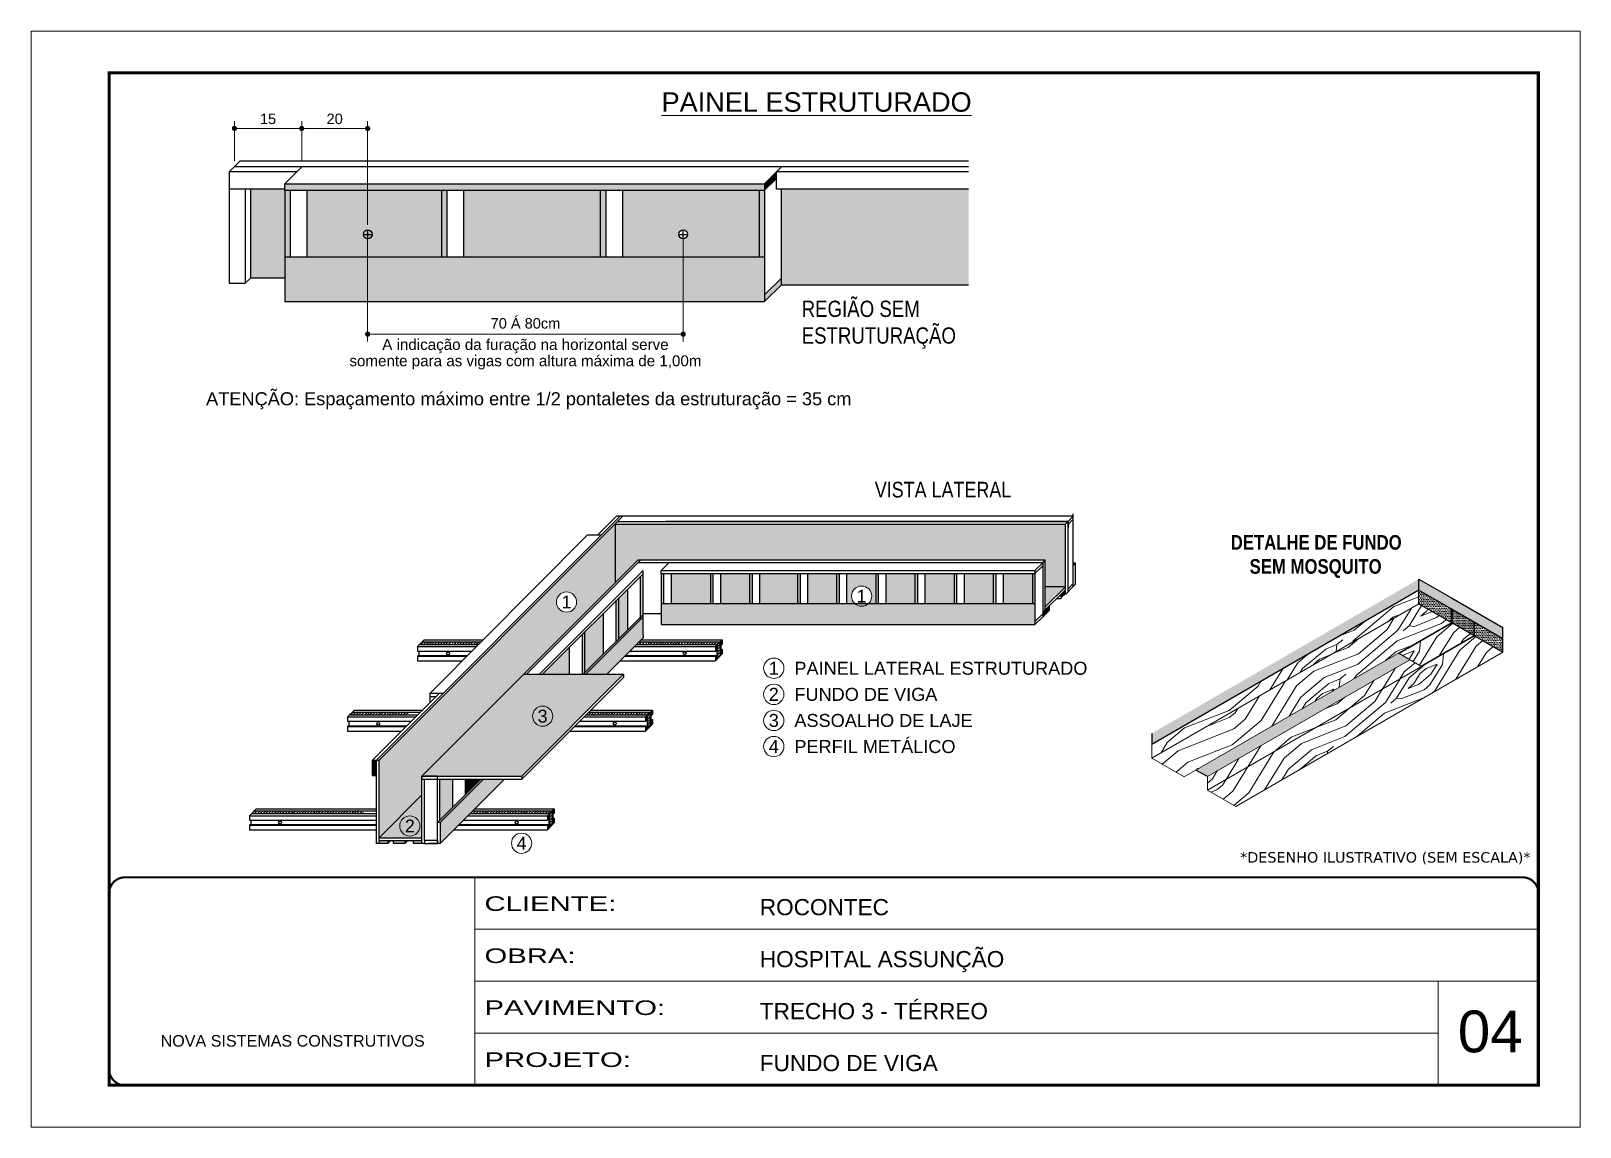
# Model space of a CAD drawing. Extents: x 5442 to 11695, y -218 to 3129.
# Drawn here: x 10197 to 11682, y 2079 to 3129 of the extents above; entities that cross this region are included whole.
import ezdxf
from ezdxf.enums import TextEntityAlignment as Align

# ---------------------------------------------------------------- set-up
doc = ezdxf.new("R2010")
doc.units = 0
doc.linetypes.add('CONTINUO', pattern=[0])
doc.linetypes.add('DASHED', pattern=[0.75, 0.5, -0.25])
for name, color, linetype, lineweight in [('CARIMBO', 255, 'Continuous', 9), ('Demarcação 1', 251, 'Continuous', 9), ('Folhas', 255, 'Continuous', 9), ('fundo', 100, 'Continuous', 9), ('Madeira', 126, 'Continuous', 18), ('SARRAFO DE PRESSAO', 251, 'DASHED', 9)]:
    doc.layers.add(name, color=color, linetype=linetype, lineweight=lineweight)
for name, color, linetype in [('COTA', 241, 'Continuous'), ('HACHURA MADEIRAS', 1, 'Continuous'), ('material do compensado', 7, 'Continuous'), ('texto', 7, 'Continuous')]:
    doc.layers.add(name, color=color, linetype=linetype)
doc.layers.add('Demarcação 2', color=254, linetype='Continuous', lineweight=9, true_color=0xe0e0e0)
doc.styles.add('ARIAL', font='arial.ttf')
doc.styles.add('CESAR1', font='arial.ttf', dxfattribs={"oblique": 15})
doc.styles.add('ROMANC', font='techb___.ttf', dxfattribs={"height": 2.5})
doc.styles.get("Standard").update_dxf_attribs({"font": 'arial.ttf'})
doc.styles.add('stylellllll', font='verdana.ttf', dxfattribs={"height": 2})
doc.styles.add('Tecnologia', font='')
doc.styles.add('texto', font='ARIALN.TTF')
doc.styles.get('Tecnologia').set_extended_font_data('Forgotten Futurist')
doc.dimstyles.new('1x', dxfattribs={"dimtxt": 10, "dimasz": 5, "dimexe": 7, "dimexo": 5, "dimgap": 4, "dimtad": 1, "dimdec": 1, "dimdsep": 46, "dimtxsty": 'Standard', "dimblk": 'DOT', "dimcen": 0.09, "dimclrd": 4, "dimclre": 4, "dimclrt": 2, "dimadec": 0, "dimazin": 2, "dimtfac": 1, "dimtdec": 1, "dimtmove": 0, "dimatfit": 3, "dimldrblk": 'DOT', "dimfxl": 1, "dimtolj": 1, "dimtzin": 0, "dimlwd": 9, "dimlwe": 9, "dimarcsym": 0})
pattern_1 = [(45, (7989.3578, 50768.3331), (0.99436891, 3.64601934), [4.6875, -0.9375, 0, -0.9375])]
pattern_2 = [(355, (-38137.32, -268.51), (111.07494, 93.20294), [5.12645, -97.40264]), (85, (-38093.33, -236.34), (-93.20294, 111.07494), [10.2529, -92.27619]), (40, (-38114.655, -244.766), (8.936, 102.13894), [7.24881, -21.74642, 7.24881, -14.497615, 50.751904, -43.50449]), (40, (-38142.87, -273.174), (8.936, 102.13894), [7.24983, -14.49967, 7.24983, -115.99871]), (40, (-38106.23, -266.09), (8.936, 102.13894), [7.24983, -137.7482]), (40, (-38096.46, -272.09), (8.936, 102.13894), [7.24983, -137.7482]), (40, (-38110.89, -260.534), (8.936, 102.13894), [7.24983, -137.7482]), (40, (-38115.55, -254.98), (8.936, 102.13894), [14.49967, -130.49838]), (40, (-38083.31, -180.61), (8.936, 102.13894), [14.49967, -130.49838]), (40, (-38125.316, -248.98), (8.936, 102.13894), [28.99933, -115.99871]), (40, (-38129.976, -243.426), (8.936, 102.13894), [28.99933, -115.99871]), (40, (-38060.905, -218.59), (8.936, 102.13894), [28.99933, -115.99871]), (40, (-38134.19, -232.765), (8.936, 102.13894), [21.7497, -123.24834]), (40, (-38153.28, -215.66), (8.936, 102.13894), [21.7497, -123.24834]), (40, (-38143.956, -226.765), (8.936, 102.13894), [21.7497, -123.24834]), (40, (-38074.885, -201.93), (8.936, 102.13894), [36.24951, -108.74853]), (40, (-38084.65, -195.93), (8.936, 102.13894), [36.24951, -108.74853]), (40, (-38076.67, -222.36), (8.936, 102.13894), [50.74931, -94.24873]), (21.56505, (-38126.21, -259.193), (102.138945, -8.936), [11.4631, -217.79893]), (21.56505, (-38103.1, -230.34), (102.138945, -8.936), [11.4631, -217.79893]), (21.56505, (-38109.1, -240.106), (102.138945, -8.936), [11.4631, -217.79893]), (21.56505, (-38132.21, -268.96), (102.138945, -8.936), [22.9262, -206.33583]), (21.56505, (-38107.76, -224.785), (102.138945, -8.936), [34.3893, -194.87273]), (21.56505, (-38117.53, -218.785), (102.138945, -8.936), [45.8524, -183.40963]), (21.56505, (-38127.295, -212.784), (102.138945, -8.936), [45.8524, -183.40963]), (21.56505, (-38139.935, -180.8), (102.138945, -8.936), [45.8524, -183.40963]), (21.56505, (-38140.83, -191.016), (102.138945, -8.936), [57.3155, -171.94653]), (21.56505, (-38136.615, -201.677), (102.138945, -8.936), [57.3155, -171.94653]), (58.43495, (-38104.44, -245.66), (8.936, 102.138945), [11.4631, -217.79893]), (58.43495, (-38120.656, -254.533), (8.936, 102.138945), [11.4631, -217.79893]), (58.43495, (-38137.317, -268.514), (8.936, 102.138945), [22.9262, -206.33583]), (58.43495, (-38105.335, -255.874), (8.936, 102.138945), [22.9262, -206.33583]), (58.43495, (-38147.978, -272.727), (8.936, 102.138945), [34.3893, -194.87273]), (58.43495, (-38158.19, -271.833), (8.936, 102.138945), [45.8524, -183.40963]), (58.43495, (-38065.82, -274.77), (8.936, 102.138945), [45.8524, -183.40963]), (58.43495, (-38100.675, -261.427), (8.936, 102.138945), [45.8524, -183.40963]), (58.43495, (-38081.14, -273.43), (8.936, 102.138945), [57.3155, -171.94653]), (58.43495, (-38090.908, -267.43), (8.936, 102.138945), [57.3155, -171.94653])]
pattern_3 = [(0, (-27244.7998, -8022.4652), (0.82275303, 1.645506056), [0, -1.645506056])]

msp = doc.modelspace()

# ---------------------------------------------------------------- texts
at = {"style": 'stylellllll'}
msp.add_text('*DESENHO ILUSTRATIVO (SEM ESCALA)*', height=10, dxfattribs=at).set_placement((11634.44, 2332.37), align=Align.RIGHT)
at = {"layer": 'CARIMBO', "linetype": 'Continuous', "ltscale": 2, "style": 'ARIAL'}
msp.add_text('%%UPAINEL ESTRUTURADO', height=18.59, dxfattribs=at).set_placement((10950.01, 3051.71), align=Align.CENTER)
at = {"layer": 'CARIMBO', "linetype": 'Continuous', "ltscale": 2, "style": 'texto'}
for s, height, p in [('REGIÃO SEM', 15.6, (10935.68, 2855.08)), ('ESTRUTURAÇÃO', 15.6, (10935.68, 2829.52)), ('VISTA LATERAL', 15, (11005.78, 2682.16))]:
    msp.add_text(s, height=height, dxfattribs=at).set_placement(p)
at = {"layer": 'CARIMBO', "color": 2, "style": 'ARIAL'}
for s, height, p in [('A indicação da furação na horizontal serve', 10.4, (10670.87, 2828.7)), ('somente para as vigas com altura máxima de 1,00m', 10.4, (10670.87, 2813.1)), ('ATENÇÃO: Espaçamento máximo entre 1/2 pontaletes da estruturação = 35 cm  ', 12.48, (10678.9, 2776.73))]:
    msp.add_text(s, height=height, dxfattribs=at).set_placement(p, align=Align.MIDDLE_CENTER)
at = {"layer": 'CARIMBO', "style": 'ARIAL'}
for s, height, p in [('1', 12.32, (10710.23, 2581.97)), ('1', 12.32, (10993.17, 2587.64)), ('1', 12.44, (10908.95, 2518.53)), ('2', 12.44, (10908.95, 2493.53)), ('3', 12.32, (10687.36, 2472.65)), ('3', 12.44, (10908.95, 2468.53)), ('4', 12.44, (10908.95, 2443.53)), ('2', 12.32, (10560.03, 2367.43)), ('4', 12.32, (10667.18, 2350.88))]:
    msp.add_text(s, height=height, dxfattribs=at).set_placement(p, align=Align.MIDDLE_CENTER)
at = {"layer": 'CARIMBO', "style": 'CESAR1'}
for s, p in [('PAINEL LATERAL ESTRUTURADO', (10928.72, 2518.53)), ('FUNDO DE VIGA', (10928.72, 2493.53)), ('ASSOALHO DE LAJE', (10928.72, 2468.53)), ('PERFIL METÁLICO', (10928.72, 2443.53))]:
    msp.add_text(s, height=12.436, dxfattribs=at).set_placement(p, align=Align.MIDDLE_LEFT)
at = {"layer": 'CARIMBO', "style": 'ARIAL'}
msp.add_text('04', height=40, dxfattribs=at).set_placement((11564.71, 2150.61))
at = {"layer": 'texto', "style": 'ROMANC'}
for s, p in [('DETALHE DE FUNDO ', (11431.17, 2639.12)), ('SEM MOSQUITO', (11428.43, 2616.07))]:
    msp.add_text(s, height=14, dxfattribs=at).set_placement(p, align=Align.MIDDLE_CENTER)

# ---------------------------------------------------------------- blocks, each defined once
blk = doc.blocks.new('9999999999')
at = {"color": 30, "linetype": 'CONTINUO'}
for p, q in [((98564.6, 34230.2), (98564.6, 34429.4)), ((98564.6, 34379.6), (99584, 34379.6)), ((98564.6, 34329.8), (99488, 34329.8)), ((99584, 34329.8), (99488, 34329.8)), ((99488, 34329.8), (99488, 34230.2)), ((98564.6, 34280), (99488, 34280))]:
    blk.add_line(p, q, dxfattribs=at)
at = {"color": 30, "linetype": 'CONTINUO', "const_width": 2}
blk.add_lwpolyline([(99584, 34230.2), (99584, 34414.4, 0.414214), (99569, 34429.4), (98229, 34429.4, 0.414214), (98214, 34414.4), (98214, 34245.2, 0.414214), (98229, 34230.2), (99584, 34230.2)], format="xyb", dxfattribs=at)
at = {"layer": 'Folhas'}
blk.add_lwpolyline([(98139, 34190.2), (99624, 34190.2), (99624, 35240.2), (98139, 35240.2)], close=True, dxfattribs=at)
at = {"layer": 'Folhas', "color": 30, "const_width": 3}
blk.add_lwpolyline([(98214, 34230.2), (99584, 34230.2), (99584, 35200.2), (98214, 35200.2)], close=True, dxfattribs=at)
at = {"color": 7, "linetype": 'Continuous', "ltscale": 5, "style": 'ARIAL'}
for s, height, p in [('ROCONTEC', 15.48, (98837.7, 34393.1)), ('HOSPITAL ASSUNÇÃO', 15.483, (98837.7, 34343.3)), ('TRECHO 3 - TÉRREO', 15.483, (98837.7, 34293.5)), ('NOVA SISTEMAS CONSTRUTIVOS', 11.059, (98263.2, 34267.2)), ('FUNDO DE VIGA', 15.483, (98837.7, 34243.7))]:
    blk.add_text(s, height=height, dxfattribs=at).set_placement(p)
at = {"layer": 'Folhas', "color": 7, "style": 'Tecnologia', "width": 1.5}
for s, p in [('CLIENTE:', (98573.7, 34397.2)), ('OBRA:', (98573.7, 34347.3)), ('PAVIMENTO:', (98573.7, 34297.5)), ('PROJETO:', (98573.7, 34247.7))]:
    blk.add_text(s, height=14, dxfattribs=at).set_placement(p)
blk = doc.blocks.new('_Dot')
at = {"color": 0, "linetype": 'ByBlock', "lineweight": -2}
blk.add_line((-0.5, 0), (-1, 0), dxfattribs=at)
at = {"color": 0, "linetype": 'ByBlock', "const_width": 0.5}
blk.add_lwpolyline([(-0.25, 0, 1), (0.25, 0, 1)], format="xyb", close=True, dxfattribs=at)
blk = doc.blocks.new('*D21')
at = {"layer": 'COTA', "color": 4, "lineweight": 9, "transparency": 16777216}
for p, q in [((10391.9, 3004.3), (10391.9, 3042.7)), ((10396.9, 3035.7), (10451.4, 3035.7)), ((10456.4, 3003.9), (10456.4, 3042.7))]:
    blk.add_line(p, q, dxfattribs=at)
at = {"layer": 'Defpoints', "color": 0, "transparency": 16777216}
for p in [(10456.4, 3035.7), (10391.9, 2999.3), (10456.4, 2998.9)]:
    blk.add_point(p, dxfattribs=at)
at = {"layer": 'COTA', "color": 4, "lineweight": 9, "transparency": 16777216, "xscale": 5, "yscale": 5, "zscale": 5, "rotation": 180}
blk.add_blockref('_Dot', (10391.9, 3035.7), dxfattribs=at)
at = {"layer": 'COTA', "color": 4, "lineweight": 9, "transparency": 16777216, "xscale": 5, "yscale": 5, "zscale": 5}
blk.add_blockref('_Dot', (10456.4, 3035.7), dxfattribs=at)
at = {"layer": 'COTA', "color": 2, "transparency": 16777216, "insert": (10424.1, 3044.8), "char_height": 10, "attachment_point": 5}
blk.add_mtext('\\A1;15', dxfattribs=at)
blk = doc.blocks.new('*D22')
at = {"layer": 'COTA', "color": 4, "lineweight": 9, "transparency": 16777216}
for p, q in [((10456.4, 3003.9), (10456.4, 3042.7)), ((10461.4, 3035.7), (10514.6, 3035.7)), ((10519.6, 2943.4), (10519.6, 3042.7))]:
    blk.add_line(p, q, dxfattribs=at)
at = {"layer": 'Defpoints', "color": 0, "transparency": 16777216}
for p in [(10519.6, 3035.7), (10456.4, 2998.9), (10519.6, 2938.4)]:
    blk.add_point(p, dxfattribs=at)
at = {"layer": 'COTA', "color": 4, "lineweight": 9, "transparency": 16777216, "xscale": 5, "yscale": 5, "zscale": 5, "rotation": 180}
blk.add_blockref('_Dot', (10456.4, 3035.7), dxfattribs=at)
at = {"layer": 'COTA', "color": 4, "lineweight": 9, "transparency": 16777216, "xscale": 5, "yscale": 5, "zscale": 5}
blk.add_blockref('_Dot', (10519.6, 3035.7), dxfattribs=at)
at = {"layer": 'COTA', "color": 2, "transparency": 16777216, "insert": (10488, 3044.8), "char_height": 10, "attachment_point": 5}
blk.add_mtext('\\A1;20', dxfattribs=at)
blk = doc.blocks.new('*D23')
at = {"layer": 'COTA', "color": 4, "lineweight": 9, "transparency": 16777216}
for p, q in [((10519.6, 2933.4), (10519.6, 2831.6)), ((10822.1, 2933.4), (10822.1, 2831.6)), ((10524.6, 2838.6), (10817.1, 2838.6))]:
    blk.add_line(p, q, dxfattribs=at)
at = {"layer": 'Defpoints', "color": 0, "transparency": 16777216}
for p in [(10519.6, 2938.4), (10822.1, 2938.4), (10822.1, 2838.6)]:
    blk.add_point(p, dxfattribs=at)
at = {"layer": 'COTA', "color": 4, "lineweight": 9, "transparency": 16777216, "xscale": 5, "yscale": 5, "zscale": 5, "rotation": 180}
blk.add_blockref('_Dot', (10519.6, 2838.6), dxfattribs=at)
at = {"layer": 'COTA', "color": 4, "lineweight": 9, "transparency": 16777216, "xscale": 5, "yscale": 5, "zscale": 5}
blk.add_blockref('_Dot', (10822.1, 2838.6), dxfattribs=at)
at = {"layer": 'COTA', "color": 2, "transparency": 16777216, "insert": (10670.9, 2848.9), "char_height": 10, "attachment_point": 5}
blk.add_mtext('\\A1;70 Á 80cm', dxfattribs=at)

# ---------------------------------------------------------------- dimensions: what is measured, and where the dimension line sits
at = {"layer": 'COTA'}
for base, p1, p2, text, picture, middle in [((10456.36, 3035.68), (10391.93, 2999.26), (10456.36, 2998.87), '15', '*D21', (10424.15, 3044.79)), ((10519.65, 3035.68), (10456.36, 2998.87), (10519.65, 2938.41), '20', '*D22', (10488.01, 3044.79)), ((10822.1, 2838.58), (10519.65, 2938.41), (10822.1, 2938.41), '70 Á 80cm', '*D23', (10670.87, 2848.92))]:
    dim = msp.add_linear_dim(base=base, p1=p1, p2=p2, text=text, dimstyle='1x', dxfattribs=at)
    dim.commit()
    dim.dimension.update_dxf_attribs({"geometry": picture, "text_midpoint": middle})

# ---------------------------------------------------------------- hatches: boundary and pattern name
for points in [[(10911.55, 2987.66), (10911.55, 2994.04), (10900.2, 2982.78), (10900.2, 2976.41)], [(10742.6, 2912.69), (10747.92, 2912.69), (10747.92, 2976.41), (10742.6, 2976.41)], [(11188.45, 2589.35), (11188.45, 2593.54), (11184.22, 2589.35), (11184.22, 2585.15)], [(11173.29, 2578.5), (11167.3, 2572.57), (11167.3, 2568.37), (11173.29, 2574.31)], [(10528.06, 2430.53), (10524.4, 2430.53), (10524.4, 2415.67), (10528.06, 2415.67)]]:
    msp.add_hatch(color=256).paths.add_polyline_path(points)
at = {"linetype": 'ByBlock', "ltscale": 2}
for points in [[(10440.03, 2912.7), (10445.36, 2912.7), (10445.36, 2976.3), (10440.03, 2976.3)], [(10900.2, 2982.78), (10440.14, 2982.78), (10440.14, 2976.41), (10900.2, 2976.41)], [(10590.21, 2912.69), (10595.54, 2912.69), (10595.54, 2976.3), (10590.21, 2976.3)], [(11198.08, 2619.14), (11196.07, 2619.14), (11196.07, 2616.9)], [(10781.16, 2565.2), (10783.52, 2567.55), (10783.52, 2608.99), (10781.16, 2606.64)], [(10800.81, 2580.44), (10803.25, 2580.44), (10803.25, 2609.15), (10800.81, 2609.15)], [(10848.09, 2580.44), (10850.53, 2580.44), (10850.53, 2609.15), (10848.09, 2609.15)], [(10885.62, 2580.44), (10888.06, 2580.44), (10888.06, 2609.15), (10885.62, 2609.15)], [(10931.55, 2580.44), (10933.99, 2580.44), (10933.99, 2609.15), (10931.56, 2609.15)], [(10969.09, 2580.44), (10971.53, 2580.44), (10971.53, 2609.15), (10969.09, 2609.15)], [(11006.62, 2580.44), (11009.06, 2580.44), (11009.06, 2609.15), (11006.62, 2609.15)], [(11044.16, 2580.44), (11046.59, 2580.44), (11046.59, 2609.15), (11044.16, 2609.15)], [(11081.69, 2580.44), (11084.13, 2580.44), (11084.13, 2609.15), (11081.69, 2609.15)], [(11119.22, 2580.44), (11121.66, 2580.44), (11121.66, 2609.15), (11119.22, 2609.15)], [(11156.76, 2580.44), (11159.19, 2580.44), (11159.19, 2609.15), (11156.76, 2609.15)], [(10757.82, 2544.34), (10760.18, 2546.69), (10760.18, 2585.99), (10757.82, 2583.64)], [(10781.27, 2565.31), (10781.27, 2567.79), (10727.87, 2514.39), (10727.87, 2512.5), (10728.46, 2512.5)], [(10727.77, 2553.25), (10725.41, 2550.89), (10725.41, 2512.39), (10727.77, 2512.39)], [(10630.6, 2412.37), (10628.03, 2412.37), (10586.58, 2370.92), (10589.15, 2370.92)], [(10613.39, 2397.73), (10615.74, 2400.08), (10615.74, 2412.27), (10613.39, 2412.27)]]:
    msp.add_hatch(color=256, dxfattribs=at).paths.add_polyline_path(points)
h = msp.add_hatch(color=256)
h.paths.add_polyline_path([(10900.2, 2876.15), (10900.2, 2869.78), (10916.42, 2885.87), (10916.42, 2892.24)])
h.paths.add_polyline_path([(10894.87, 2912.69), (10900.2, 2912.69), (10900.2, 2976.41), (10894.87, 2976.41)])
at = {"linetype": 'Continuous', "ltscale": 1.5}
h = msp.add_hatch(dxfattribs=at)
h.set_pattern_fill('ANSI36', color=256, scale=15, style=0)
h.set_pattern_definition(pattern_1)
h.paths.add_polyline_path([(10571.83, 2543.82), (10569.32, 2541.32), (10625.89, 2541.32), (10628.38, 2543.82)])
h = msp.add_hatch(dxfattribs=at)
h.set_pattern_fill('ANSI36', color=256, scale=15, style=0)
h.set_pattern_definition(pattern_1)
h.paths.add_polyline_path([(10857.52, 2543.82), (10779.78, 2543.82), (10777.28, 2541.32), (10855.01, 2541.32)])
h.paths.add_polyline_path([(10857.52, 2543.82), (10855.01, 2541.32), (10855.01, 2527.7), (10857.52, 2530.21)])
h = msp.add_hatch(dxfattribs=at)
h.set_pattern_fill('ANSI36', color=256, scale=15, style=0)
h.set_pattern_definition(pattern_1)
h.paths.add_polyline_path([(10504.85, 2476.45), (10502.34, 2473.95), (10558.91, 2473.95), (10561.4, 2476.45)])
h = msp.add_hatch(dxfattribs=at)
h.set_pattern_fill('ANSI36', color=256, scale=15, style=0)
h.set_pattern_definition(pattern_1)
h.paths.add_polyline_path([(10790.54, 2476.45), (10788.03, 2473.95), (10788.03, 2460.33), (10790.54, 2462.84)])
h.paths.add_polyline_path([(10731.53, 2476.45), (10729.02, 2473.95), (10788.03, 2473.95), (10790.54, 2476.45)])
h = msp.add_hatch(dxfattribs=at)
h.set_pattern_fill('ANSI36', color=256, scale=15, style=0)
h.set_pattern_definition(pattern_1)
h.paths.add_polyline_path([(10410.77, 2381.83), (10408.27, 2379.32), (10515.74, 2379.32), (10515.74, 2381.83)])
h = msp.add_hatch(dxfattribs=at)
h.set_pattern_fill('ANSI36', color=256, scale=15, style=0)
h.set_pattern_definition(pattern_1)
h.paths.add_polyline_path([(10696.46, 2381.83), (10693.96, 2379.32), (10693.96, 2365.71), (10696.46, 2368.22)])
h.paths.add_polyline_path([(10620.36, 2381.83), (10617.85, 2379.32), (10693.96, 2379.32), (10696.46, 2381.83)])
at = {"linetype": 'ByBlock', "ltscale": 2}
h = msp.add_hatch(color=256, dxfattribs=at)
h.paths.add_polyline_path([(10538.85, 2353.54), (10530.63, 2353.54), (10530.63, 2350.62), (10538.85, 2350.62)])
h.paths.add_polyline_path([(10555.14, 2353.54), (10544.36, 2353.54), (10544.36, 2350.62), (10555.14, 2350.62)])
h.paths.add_polyline_path([(10571.69, 2353.54), (10563.47, 2353.54), (10563.47, 2350.62), (10571.69, 2350.62)])
at = {"layer": 'Demarcação 1'}
h = msp.add_hatch(color=256, dxfattribs=at)
h.paths.add_polyline_path([(10550.35, 2367.43, 1), (10569.71, 2367.43, 1)], flags=17)
h.paths.add_polyline_path([(10571.69, 2415.14), (10756.74, 2600.18), (10756.74, 2656.65), (10756.74, 2656.65), (10530.63, 2430.54), (10530.63, 2356.1), (10571.69, 2397.17)])
h.paths.add_polyline_path([(10700.55, 2581.97, -1), (10719.91, 2581.97, -1)], flags=16)
h.paths.add_polyline_path([(10552.15, 2358.18), (10567.91, 2358.18), (10567.91, 2376.74), (10552.15, 2376.74)], flags=24)
h.paths.add_polyline_path([(10702.35, 2572.72), (10718.11, 2572.72), (10718.11, 2591.27), (10702.35, 2591.27)], flags=24)
for points in [[(10756.74, 2600.18), (10778.67, 2622.12), (11169.24, 2622.12), (11169.24, 2596.49), (11188.45, 2596.49), (11188.45, 2656.65), (10756.74, 2656.65)], [(11169.24, 2596.49), (11169.24, 2577.43), (11188.45, 2596.49)]]:
    msp.add_hatch(color=256, dxfattribs=at).paths.add_polyline_path(points)
h = msp.add_hatch(color=256, dxfattribs=at)
h.paths.add_polyline_path([(10530.63, 2356.1), (10571.69, 2356.1), (10571.69, 2397.17)])
h.paths.add_polyline_path([(10550.35, 2367.43, -1), (10569.71, 2367.43, -1)], flags=16)
h.paths.add_polyline_path([(10552.15, 2358.18), (10567.91, 2358.18), (10567.91, 2376.74), (10552.15, 2376.74)], flags=24)
at = {"layer": 'Demarcação 2'}
for points in [[(10440.14, 2976.41), (10440.14, 2976.41), (10440.14, 2977.47), (10407.15, 2977.47), (10407.15, 2892.25), (10440.14, 2892.25)], [(10461.69, 2912.7), (10590.32, 2912.69), (10590.32, 2976.41), (10461.69, 2976.41)], [(10611.87, 2912.69), (10742.6, 2912.69), (10742.6, 2976.41), (10611.87, 2976.41)], [(10916.42, 2977.47), (10916.42, 2885.87), (11095.7, 2885.87), (11095.7, 2977.47)], [(10900.2, 2912.69), (10440.14, 2912.7), (10440.14, 2876.15), (10440.14, 2869.78), (10900.2, 2869.78)], [(10810.79, 2580.44), (10848.2, 2580.44), (10848.2, 2609.26), (10810.79, 2609.26)], [(10858.06, 2580.44), (10885.73, 2580.44), (10885.73, 2609.26), (10858.06, 2609.26)], [(10895.6, 2580.44), (10931.66, 2580.44), (10931.66, 2609.26), (10895.6, 2609.26)], [(10941.53, 2580.44), (10969.2, 2580.44), (10969.2, 2609.26), (10941.53, 2609.26)], [(11016.6, 2580.44), (11044.26, 2580.44), (11044.26, 2609.26), (11016.6, 2609.26)], [(11054.13, 2580.44), (11081.8, 2580.44), (11081.8, 2609.26), (11054.13, 2609.26)], [(11091.66, 2580.44), (11119.33, 2580.44), (11119.33, 2609.26), (11091.66, 2609.26)], [(11129.2, 2580.44), (11156.86, 2580.44), (11156.86, 2609.26), (11129.2, 2609.26)], [(10760.28, 2546.8), (10768.95, 2555.47), (10768.95, 2594.43), (10760.28, 2585.76)], [(10727.87, 2514.39), (10745.61, 2532.13), (10745.61, 2571.09), (10727.87, 2553.35)], [(11159.3, 2580.44), (10999.63, 2580.44, -0.3830345), (10986.7, 2580.44), (10800.92, 2580.44), (10800.92, 2560.44), (11159.3, 2560.44)], [(10783.62, 2550.58), (10783.62, 2567.66), (10728.46, 2512.5), (10748.46, 2512.5), (10783.62, 2547.66)], [(10687.02, 2512.5), (10713.2, 2512.5), (10713.2, 2538.68)], [(10588.93, 2373.27), (10601.18, 2385.52), (10601.18, 2412.37), (10588.93, 2412.37)], [(10650.9, 2412.37), (10645.41, 2412.37), (10630.6, 2412.37), (10589.15, 2370.92), (10589.15, 2350.62)], [(10615.85, 2400.19), (10628.03, 2412.37), (10615.85, 2412.37)]]:
    msp.add_hatch(color=256, dxfattribs=at).paths.add_polyline_path(points)
h = msp.add_hatch(color=256, dxfattribs=at)
h.paths.add_polyline_path([(10817.92, 2934.23, -1), (10826.29, 2934.23, -1)], flags=16)
h.paths.add_polyline_path([(10764.15, 2912.69), (10894.87, 2912.69), (10894.87, 2976.41), (10764.15, 2976.41)])
h = msp.add_hatch(color=256, dxfattribs=at)
h.paths.add_polyline_path([(11002.85, 2587.64, -1), (10983.49, 2587.64, -1)], flags=16)
h.paths.add_polyline_path([(10985.29, 2578.39), (11001.05, 2578.39), (11001.05, 2596.94), (10985.29, 2596.94)], flags=24)
h.paths.add_polyline_path([(10979.06, 2580.44), (11006.73, 2580.44), (11006.73, 2609.26), (10979.06, 2609.26)])
h = msp.add_hatch(color=256, dxfattribs=at)
h.paths.add_polyline_path([(10571.69, 2415.14), (10574.26, 2415.14), (10586.58, 2415.14), (10667.33, 2415.14), (10764.7, 2512.5), (10669.06, 2512.5)])
h.paths.add_polyline_path([(10679.43, 2463.12), (10695.3, 2463.12), (10695.3, 2482.01), (10679.43, 2482.01)], flags=24)
at = {"layer": 'fundo'}
h = msp.add_hatch(color=252, dxfattribs=at)
h.dxf.hatch_style = 1
h.paths.add_polyline_path([(11271.35, 2456.16), (11271.35, 2445.5), (11527.49, 2593.39), (11527.49, 2604.04)])
h = msp.add_hatch(color=252, dxfattribs=at)
h.dxf.hatch_style = 1
h.paths.add_polyline_path([(11558.57, 2586.1), (11527.49, 2604.04), (11527.49, 2593.39), (11558.57, 2575.44), (11607.91, 2546.96), (11607.91, 2557.61)])
h = msp.add_hatch(color=252, dxfattribs=at)
h.dxf.hatch_style = 1
h.paths.add_polyline_path([(11518.86, 2526.65), (11508.49, 2532.63), (11508.49, 2533.51), (11313.7, 2421.05), (11324.62, 2414.74)])
at = {"layer": 'HACHURA MADEIRAS'}
h = msp.add_hatch(dxfattribs=at)
h.set_pattern_fill('DOTS', scale=1.036539)
h.set_pattern_definition(pattern_3)
h.paths.add_polyline_path([(11558.57, 2562.42), (11558.57, 2575.44), (11527.49, 2593.39), (11527.49, 2580.36)])
h = msp.add_hatch(dxfattribs=at)
h.set_pattern_fill('DOTS', scale=1.036539)
h.set_pattern_definition(pattern_3)
h.paths.add_polyline_path([(11559.33, 2575.01), (11559.33, 2561.98), (11580.47, 2549.78), (11580.47, 2562.8)])
h = msp.add_hatch(dxfattribs=at)
h.set_pattern_fill('DOTS', scale=1.036539)
h.set_pattern_definition(pattern_3)
h.paths.add_polyline_path([(11580.77, 2562.63), (11580.77, 2549.6), (11607.91, 2533.94), (11607.91, 2546.96)])
at = {"layer": 'Madeira'}
h = msp.add_hatch(dxfattribs=at)
h.set_pattern_fill('PATRON00077', color=256, scale=102.529099, angle=355, pattern_type=2)
h.set_pattern_definition(pattern_2)
h.paths.add_polyline_path([(11271.35, 2445.5), (11271.35, 2432.48), (11527.49, 2580.36), (11527.49, 2593.39)])
h = msp.add_hatch(dxfattribs=at)
h.set_pattern_fill('PATRON00077', color=256, scale=102.529099, angle=355, pattern_type=2)
h.set_pattern_definition([(355, (-7034.8, -69509.08), (111.07494, 93.20294), [5.12645, -97.40264]), (85, (-6990.82, -69476.91), (-93.20294, 111.07494), [10.25291, -92.27619]), (40, (-7012.14, -69485.336), (8.936, 102.138945), [7.248807, -21.74642, 7.248807, -14.497615, 50.751904, -43.504487]), (40, (-7040.35, -69513.74), (8.936, 102.138945), [7.24983, -14.499665, 7.24983, -115.99871]), (40, (-7003.71, -69506.66), (8.936, 102.138945), [7.24983, -137.74821]), (40, (-6993.94, -69512.66), (8.936, 102.138945), [7.24983, -137.74821]), (40, (-7008.37, -69501.1), (8.936, 102.138945), [7.24983, -137.74821]), (40, (-7013.03, -69495.55), (8.936, 102.138945), [14.49967, -130.49838]), (40, (-6980.794, -69421.18), (8.936, 102.138945), [14.49967, -130.49838]), (40, (-7022.8, -69489.55), (8.936, 102.138945), [28.99933, -115.99871]), (40, (-7027.46, -69483.995), (8.936, 102.138945), [28.99933, -115.99871]), (40, (-6958.39, -69459.16), (8.936, 102.138945), [28.99933, -115.99871]), (40, (-7031.67, -69473.335), (8.936, 102.138945), [21.7497, -123.24834]), (40, (-7050.76, -69456.23), (8.936, 102.138945), [21.7497, -123.24834]), (40, (-7041.44, -69467.334), (8.936, 102.138945), [21.7497, -123.24834]), (40, (-6972.37, -69442.5), (8.936, 102.138945), [36.24951, -108.74853]), (40, (-6982.134, -69436.5), (8.936, 102.138945), [36.24951, -108.74853]), (40, (-6974.154, -69462.93), (8.936, 102.138945), [50.74931, -94.24873]), (21.56505, (-7023.69, -69499.763), (102.138945, -8.936), [11.4631, -217.79893]), (21.56505, (-7000.583, -69470.91), (102.138945, -8.936), [11.4631, -217.79893]), (21.56505, (-7006.583, -69480.676), (102.138945, -8.936), [11.4631, -217.79893]), (21.56505, (-7029.69, -69509.53), (102.138945, -8.936), [22.9262, -206.33583]), (21.56505, (-7005.243, -69465.355), (102.138945, -8.936), [34.3893, -194.87273]), (21.56505, (-7015.01, -69459.354), (102.138945, -8.936), [45.8524, -183.40963]), (21.56505, (-7024.777, -69453.354), (102.138945, -8.936), [45.8524, -183.40963]), (21.56505, (-7037.417, -69421.37), (102.138945, -8.936), [45.8524, -183.40963]), (21.56505, (-7038.31, -69431.586), (102.138945, -8.936), [57.31551, -171.94653]), (21.56505, (-7034.097, -69442.246), (102.138945, -8.936), [57.31551, -171.94653]), (58.43495, (-7001.923, -69486.23), (8.936, 102.138945), [11.4631, -217.79893]), (58.43495, (-7018.138, -69495.103), (8.936, 102.138945), [11.4631, -217.79893]), (58.43495, (-7034.8, -69509.083), (8.936, 102.138945), [22.9262, -206.33583]), (58.43495, (-7002.817, -69496.443), (8.936, 102.138945), [22.9262, -206.33583]), (58.43495, (-7045.46, -69513.297), (8.936, 102.138945), [34.3893, -194.87273]), (58.43495, (-7055.673, -69512.403), (8.936, 102.138945), [45.8524, -183.40963]), (58.43495, (-6963.3, -69515.34), (8.936, 102.138945), [45.8524, -183.40963]), (58.43495, (-6998.157, -69501.997), (8.936, 102.138945), [45.8524, -183.40963]), (58.43495, (-6978.622, -69514), (8.936, 102.138945), [57.31551, -171.94653]), (58.43495, (-6988.39, -69507.998), (8.936, 102.138945), [57.31551, -171.94653])])
h.paths.add_polyline_path([(11271.35, 2432.48), (11302.42, 2414.53), (11558.57, 2562.42), (11527.49, 2580.36)])
h = msp.add_hatch(dxfattribs=at)
h.set_pattern_fill('PATRON00077', color=256, scale=102.529099, angle=355, pattern_type=2)
h.set_pattern_definition([(355, (-38159.28, -255.77), (111.07494, 93.20294), [5.12645, -97.40264]), (85, (-38115.3, -223.6), (-93.20294, 111.07494), [10.2529, -92.27619]), (40, (-38136.62, -232.03), (8.936, 102.13894), [7.24881, -21.74642, 7.24881, -14.497615, 50.751904, -43.50449]), (40, (-38164.835, -260.435), (8.936, 102.13894), [7.24983, -14.49967, 7.24983, -115.99871]), (40, (-38128.19, -253.35), (8.936, 102.13894), [7.24983, -137.7482]), (40, (-38118.425, -259.35), (8.936, 102.13894), [7.24983, -137.7482]), (40, (-38132.85, -247.794), (8.936, 102.13894), [7.24983, -137.7482]), (40, (-38137.51, -242.24), (8.936, 102.13894), [14.49967, -130.49838]), (40, (-38105.276, -167.87), (8.936, 102.13894), [14.49967, -130.49838]), (40, (-38147.28, -236.24), (8.936, 102.13894), [28.99933, -115.99871]), (40, (-38151.94, -230.69), (8.936, 102.13894), [28.99933, -115.99871]), (40, (-38082.87, -205.85), (8.936, 102.13894), [28.99933, -115.99871]), (40, (-38156.15, -220.026), (8.936, 102.13894), [21.7497, -123.24834]), (40, (-38175.24, -202.92), (8.936, 102.13894), [21.7497, -123.24834]), (40, (-38165.92, -214.025), (8.936, 102.13894), [21.7497, -123.24834]), (40, (-38096.85, -189.19), (8.936, 102.13894), [36.24951, -108.74853]), (40, (-38106.62, -183.19), (8.936, 102.13894), [36.24951, -108.74853]), (40, (-38098.64, -209.62), (8.936, 102.13894), [50.74931, -94.24873]), (21.56505, (-38148.174, -246.454), (102.138945, -8.936), [11.4631, -217.79893]), (21.56505, (-38125.065, -217.6), (102.138945, -8.936), [11.4631, -217.79893]), (21.56505, (-38131.065, -227.367), (102.138945, -8.936), [11.4631, -217.79893]), (21.56505, (-38154.174, -256.22), (102.138945, -8.936), [22.9262, -206.33583]), (21.56505, (-38129.725, -212.046), (102.138945, -8.936), [34.3893, -194.87273]), (21.56505, (-38139.49, -206.045), (102.138945, -8.936), [45.8524, -183.40963]), (21.56505, (-38149.26, -200.045), (102.138945, -8.936), [45.8524, -183.40963]), (21.56505, (-38161.9, -168.063), (102.138945, -8.936), [45.8524, -183.40963]), (21.56505, (-38162.793, -178.277), (102.138945, -8.936), [57.3155, -171.94653]), (21.56505, (-38158.58, -188.937), (102.138945, -8.936), [57.3155, -171.94653]), (58.43495, (-38126.405, -232.92), (8.936, 102.138945), [11.4631, -217.79893]), (58.43495, (-38142.62, -241.794), (8.936, 102.138945), [11.4631, -217.79893]), (58.43495, (-38159.28, -255.774), (8.936, 102.138945), [22.9262, -206.33583]), (58.43495, (-38127.3, -243.134), (8.936, 102.138945), [22.9262, -206.33583]), (58.43495, (-38169.94, -259.99), (8.936, 102.138945), [34.3893, -194.87273]), (58.43495, (-38180.156, -259.094), (8.936, 102.138945), [45.8524, -183.40963]), (58.43495, (-38087.784, -262.03), (8.936, 102.138945), [45.8524, -183.40963]), (58.43495, (-38122.64, -248.69), (8.936, 102.138945), [45.8524, -183.40963]), (58.43495, (-38103.105, -260.69), (8.936, 102.138945), [57.3155, -171.94653]), (58.43495, (-38112.87, -254.69), (8.936, 102.138945), [57.3155, -171.94653])])
h.paths.add_polyline_path([(11529.63, 2520.43), (11580.47, 2549.78), (11558.8, 2562.34), (11508.49, 2532.63)])
h = msp.add_hatch(dxfattribs=at)
h.set_pattern_fill('PATRON00077', color=256, scale=102.529099, angle=355, pattern_type=2)
h.set_pattern_definition(pattern_2)
h.paths.add_polyline_path([(11351.77, 2386.06), (11607.91, 2533.94), (11580.77, 2549.6), (11324.72, 2401.77)])
h = msp.add_hatch(dxfattribs=at)
h.set_pattern_fill('PATRON00077', color=256, scale=102.529099, angle=355, pattern_type=2)
h.set_pattern_definition(pattern_2)
h.paths.add_polyline_path([(11529.99, 2520.22), (11518.71, 2526.73), (11324.55, 2414.7), (11324.62, 2401.72)])

# ---------------------------------------------------------------- linework, layer by layer
at = {"linetype": 'ByBlock', "ltscale": 2}
for p, q in [((10386.71, 2994.04), (10397.15, 3004.48)), ((10386.71, 2994.04), (10386.71, 2977.47)), ((10456.36, 2998.87), (10440.14, 2982.78)), ((10916.42, 2998.87), (10900.2, 2982.78)), ((10911.55, 2987.66), (10900.2, 2976.41)), ((10911.55, 2977.47), (10911.55, 2994.04)), ((10386.71, 2977.47), (10386.71, 2887.41)), ((10402.31, 2977.47), (10402.31, 2887.41)), ((10407.15, 2977.47), (10407.15, 2892.25)), ((10440.14, 2982.78), (10900.2, 2982.78)), ((10440.14, 2976.41), (10440.14, 2982.78)), ((10440.14, 2976.41), (10440.14, 2869.78)), ((10440.14, 2976.41), (10440.14, 2876.15)), ((10440.14, 2976.41), (10900.2, 2976.41)), ((10445.47, 2976.41), (10445.47, 2912.7)), ((10461.69, 2912.7), (10461.69, 2976.41)), ((10590.32, 2976.41), (10590.32, 2912.69)), ((10595.65, 2976.41), (10595.65, 2912.69)), ((10611.87, 2912.69), (10611.87, 2976.41)), ((10742.6, 2976.41), (10742.6, 2912.69)), ((10747.92, 2976.41), (10747.92, 2912.69)), ((10764.15, 2912.69), (10764.15, 2976.41)), ((10894.87, 2976.41), (10894.87, 2912.69)), ((10900.2, 2982.78), (10900.2, 2869.78)), ((10916.42, 2885.87), (10916.42, 2977.47)), ((10402.31, 2887.41), (10407.15, 2892.25)), ((10440.14, 2892.25), (10407.15, 2892.25)), ((10440.14, 2892.25), (10407.15, 2892.25)), ((10916.42, 2892.24), (10900.2, 2876.15)), ((10916.42, 2885.87), (10900.2, 2869.78)), ((11196.07, 2661.34), (11191.02, 2656.34)), ((10671.62, 2512.5), (10781.24, 2622.12)), ((10808.35, 2619.55), (10800.92, 2612.18)), ((11166.73, 2619.55), (11159.3, 2612.18)), ((11166.73, 2616.63), (11159.3, 2609.26)), ((11166.73, 2619.55), (11169.24, 2622.12)), ((11166.73, 2619.55), (11166.73, 2567.8)), ((11196.07, 2616.9), (11198.08, 2619.14)), ((11198.08, 2619.14), (11196.07, 2619.14)), ((11198.08, 2599.14), (11198.08, 2619.14)), ((10781.27, 2565.31), (10781.27, 2606.75)), ((10783.62, 2550.58), (10783.62, 2609.1)), ((10800.92, 2612.18), (11159.3, 2612.18)), ((10800.92, 2609.26), (10800.92, 2612.18)), ((10800.92, 2609.26), (11159.3, 2609.26)), ((10800.92, 2609.26), (10800.92, 2560.44)), ((10800.92, 2609.26), (10800.92, 2580.44)), ((10803.36, 2609.26), (10803.36, 2580.44)), ((10810.79, 2580.44), (10810.79, 2609.26)), ((10848.2, 2609.26), (10848.2, 2580.44)), ((10850.63, 2609.26), (10850.63, 2580.44)), ((10858.06, 2580.44), (10858.06, 2609.26)), ((10885.73, 2609.26), (10885.73, 2580.44)), ((10888.17, 2609.26), (10888.17, 2580.44)), ((10895.6, 2580.44), (10895.6, 2609.26)), ((10931.66, 2609.26), (10931.66, 2580.44)), ((10934.1, 2609.26), (10934.1, 2580.44)), ((10941.53, 2580.44), (10941.53, 2609.26)), ((10969.2, 2609.26), (10969.2, 2580.44)), ((10971.63, 2609.26), (10971.63, 2580.44)), ((10979.06, 2580.44), (10979.06, 2609.26)), ((11006.73, 2609.26), (11006.73, 2580.44)), ((11009.17, 2609.26), (11009.17, 2580.44)), ((11016.6, 2580.44), (11016.6, 2609.26)), ((11044.26, 2609.26), (11044.26, 2580.44)), ((11046.7, 2609.26), (11046.7, 2580.44)), ((11054.13, 2580.44), (11054.13, 2609.26)), ((11081.8, 2609.26), (11081.8, 2580.44)), ((11084.23, 2609.26), (11084.23, 2580.44)), ((11091.66, 2580.44), (11091.66, 2609.26)), ((11119.33, 2609.26), (11119.33, 2580.44)), ((11121.77, 2609.26), (11121.77, 2580.44)), ((11129.2, 2580.44), (11129.2, 2609.26)), ((11156.86, 2609.26), (11156.86, 2580.44)), ((11159.3, 2612.18), (11159.3, 2609.26)), ((11159.3, 2609.26), (11159.3, 2560.44)), ((11196.07, 2596.9), (11198.08, 2599.14)), ((10760.28, 2546.8), (10760.28, 2586.1)), ((10768.95, 2555.47), (10768.95, 2594.43)), ((11196.07, 2596.9), (11188.45, 2589.35)), ((10783.62, 2570.14), (10725.98, 2512.5)), ((10745.61, 2532.13), (10745.61, 2571.42)), ((10757.93, 2544.45), (10757.93, 2583.74)), ((10800.92, 2570.73), (10783.62, 2570.73)), ((11166.73, 2570.72), (11159.3, 2563.36)), ((11173.29, 2574.31), (11162.9, 2564.01)), ((11169.24, 2570.29), (11166.73, 2567.8)), ((11166.73, 2567.8), (11159.3, 2560.44)), ((10569.32, 2541.32), (10625.89, 2541.32)), ((10571.83, 2543.82), (10628.38, 2543.82)), ((10573.89, 2545.89), (10630.43, 2545.89)), ((10725.52, 2512.5), (10725.52, 2551)), ((10727.87, 2512.5), (10727.87, 2553.35)), ((10777.28, 2541.32), (10855.01, 2541.32)), ((10779.78, 2543.82), (10857.52, 2543.82)), ((10781.85, 2545.89), (10859.58, 2545.89)), ((10783.62, 2550.58), (10783.62, 2547.66)), ((10854.38, 2539.78), (10854.38, 2527.85)), ((10855.01, 2541.32), (10855.01, 2527.7)), ((10857.52, 2543.82), (10857.52, 2530.21)), ((10858.14, 2543.53), (10858.14, 2531.61)), ((10858.14, 2541.07), (10858.96, 2541.07)), ((10858.96, 2544.35), (10858.96, 2541.07)), ((10567.25, 2539.25), (10567.25, 2535.06)), ((10567.25, 2539.25), (10610.5, 2539.25)), ((10567.25, 2539.25), (10623.83, 2539.25)), ((10567.25, 2535.06), (10619.66, 2535.06)), ((10567.25, 2530.19), (10614.82, 2530.19)), ((10567.25, 2525.64), (10596.96, 2525.64)), ((10567.25, 2525.64), (10610.3, 2525.64)), ((10567.89, 2530.82), (10615.45, 2530.82)), ((10568.7, 2535.06), (10568.7, 2530.82)), ((10761.6, 2525.64), (10852.94, 2525.64)), ((10766.15, 2530.19), (10852.94, 2530.19)), ((10766.79, 2530.82), (10853.58, 2530.82)), ((10771.02, 2535.06), (10852.94, 2535.06)), ((10775.21, 2539.25), (10852.94, 2539.25)), ((10852.94, 2539.25), (10852.94, 2535.06)), ((10853.58, 2538.97), (10853.58, 2535.69)), ((10853.58, 2527.85), (10854.38, 2527.85)), ((10858.14, 2536.83), (10859.58, 2536.83)), ((10858.14, 2536.2), (10858.96, 2536.2)), ((10858.14, 2532.43), (10858.96, 2532.43)), ((10858.96, 2536.2), (10858.96, 2532.43)), ((10764.81, 2512.5), (10764.81, 2509.74)), ((10579.39, 2485.53), (10579.39, 2494.55)), ((10579.39, 2491.63), (10585.49, 2491.63)), ((10500.27, 2471.88), (10543.52, 2471.88)), ((10500.27, 2471.88), (10565.74, 2471.88)), ((10500.27, 2471.88), (10500.27, 2467.69)), ((10500.27, 2467.69), (10561.55, 2467.69)), ((10501.72, 2467.69), (10501.72, 2463.45)), ((10502.34, 2473.95), (10567.81, 2473.95)), ((10504.85, 2476.45), (10570.31, 2476.45)), ((10506.92, 2478.52), (10572.38, 2478.52)), ((10722.75, 2467.69), (10785.96, 2467.69)), ((10726.94, 2471.88), (10785.96, 2471.88)), ((10729.01, 2473.95), (10788.03, 2473.95)), ((10731.51, 2476.45), (10790.54, 2476.45)), ((10733.58, 2478.52), (10792.6, 2478.52)), ((10785.96, 2471.88), (10785.96, 2467.69)), ((10786.6, 2471.6), (10786.6, 2468.32)), ((10787.41, 2472.41), (10787.41, 2460.48)), ((10788.03, 2473.95), (10788.03, 2460.33)), ((10790.54, 2476.45), (10790.54, 2462.84)), ((10791.16, 2476.16), (10791.16, 2464.24)), ((10791.16, 2473.7), (10791.98, 2473.7)), ((10791.16, 2469.46), (10792.6, 2469.46)), ((10791.16, 2468.83), (10791.98, 2468.83)), ((10791.98, 2476.98), (10791.98, 2473.7)), ((10791.98, 2468.83), (10791.98, 2465.06)), ((10500.27, 2462.82), (10556.68, 2462.82)), ((10500.27, 2458.27), (10529.98, 2458.27)), ((10500.27, 2458.27), (10552.13, 2458.27)), ((10500.91, 2463.45), (10557.31, 2463.45)), ((10713.33, 2458.27), (10785.96, 2458.27)), ((10717.88, 2462.82), (10785.96, 2462.82)), ((10718.51, 2463.45), (10786.6, 2463.45)), ((10786.6, 2460.48), (10787.41, 2460.48)), ((10791.16, 2465.06), (10791.98, 2465.06)), ((10524.4, 2415.67), (10524.4, 2430.53)), ((10528.06, 2430.54), (10530.62, 2430.54)), ((10524.4, 2415.67), (10528.06, 2415.67)), ((10571.69, 2415.14), (10574.26, 2415.14)), ((10577.48, 2412.37), (10645.41, 2412.37)), ((10586.58, 2353.54), (10586.58, 2412.37)), ((10588.93, 2373.27), (10588.93, 2412.24)), ((10601.18, 2385.52), (10601.18, 2412.37)), ((10613.5, 2397.84), (10613.5, 2412.37)), ((10615.85, 2400.19), (10615.85, 2412.37)), ((10667.33, 2415.14), (10667.33, 2412.37)), ((10406.2, 2377.26), (10502.4, 2377.26)), ((10406.2, 2377.26), (10528.06, 2377.26)), ((10406.2, 2377.26), (10406.2, 2373.06)), ((10408.27, 2379.32), (10528.06, 2379.32)), ((10410.77, 2381.83), (10528.06, 2381.83)), ((10412.84, 2383.9), (10528.06, 2383.9)), ((10615.78, 2377.26), (10691.89, 2377.26)), ((10617.85, 2379.32), (10693.96, 2379.32)), ((10620.36, 2381.83), (10696.46, 2381.83)), ((10622.43, 2383.9), (10698.53, 2383.9)), ((10691.89, 2377.26), (10691.89, 2373.06)), ((10692.53, 2376.98), (10692.53, 2373.7)), ((10693.33, 2377.78), (10693.33, 2365.86)), ((10693.96, 2379.32), (10693.96, 2365.71)), ((10696.46, 2381.83), (10696.46, 2368.22)), ((10697.09, 2381.54), (10697.09, 2369.62)), ((10697.09, 2379.08), (10697.91, 2379.08)), ((10697.91, 2382.36), (10697.91, 2379.08)), ((10406.2, 2373.06), (10528.06, 2373.06)), ((10406.2, 2368.19), (10528.06, 2368.19)), ((10406.2, 2363.64), (10502.4, 2363.64)), ((10406.2, 2363.64), (10528.06, 2363.64)), ((10406.84, 2368.83), (10528.06, 2368.83)), ((10407.64, 2373.06), (10407.64, 2368.83)), ((10602.17, 2363.64), (10691.89, 2363.64)), ((10606.72, 2368.19), (10691.89, 2368.19)), ((10607.36, 2368.83), (10692.53, 2368.83)), ((10611.59, 2373.06), (10691.89, 2373.06)), ((10692.53, 2365.86), (10693.33, 2365.86)), ((10697.09, 2374.84), (10698.53, 2374.84)), ((10697.09, 2374.21), (10697.91, 2374.21)), ((10697.09, 2370.43), (10697.91, 2370.43)), ((10697.91, 2374.21), (10697.91, 2370.43)), ((10586.58, 2353.54), (10586.58, 2350.62))]:
    msp.add_line(p, q, dxfattribs=at)
for p, q in [((11095.7, 3004.48), (10397.15, 3004.48)), ((10451.49, 2994.04), (10386.71, 2994.04)), ((11095.7, 2998.87), (10391.55, 2998.87)), ((11095.7, 2994.04), (10911.55, 2994.04)), ((10440.14, 2977.47), (10386.71, 2977.47)), ((11095.7, 2977.47), (10911.55, 2977.47)), ((10440.02, 2912.7), (10900.2, 2912.69)), ((10386.71, 2887.41), (10402.31, 2887.41)), ((10440.14, 2869.78), (10900.2, 2869.78)), ((10761.79, 2664.26), (10528.06, 2430.54)), ((10764.35, 2664.26), (10530.62, 2430.54)), ((10758.12, 2664.26), (10740.03, 2646.17)), ((11196.07, 2664.26), (10758.12, 2664.26)), ((10759.3, 2659.22), (11191.02, 2659.22)), ((11191.02, 2659.22), (10805.4, 2659.22)), ((11191.02, 2659.22), (11188.45, 2656.65)), ((11196.07, 2664.26), (11191.02, 2659.22)), ((11191.02, 2591.89), (11191.02, 2659.22)), ((11191.02, 2659.22), (11191.02, 2653.06)), ((11196.07, 2599.14), (11196.07, 2666.5)), ((11196.07, 2596.9), (11196.07, 2664.26)), ((10730.13, 2646.17), (10579.39, 2494.55)), ((10743.69, 2646.17), (10730.13, 2646.17)), ((10756.74, 2656.65), (11188.45, 2656.65)), ((10756.74, 2656.65), (10756.74, 2600.18)), ((11188.45, 2589.35), (11188.45, 2656.65)), ((10778.67, 2622.12), (10571.69, 2415.14)), ((11169.24, 2622.12), (10778.67, 2622.12)), ((11166.73, 2619.55), (10778.67, 2619.55)), ((11169.24, 2570.29), (11169.24, 2622.12)), ((10683.94, 2512.5), (10783.62, 2612.18)), ((10687.02, 2512.5), (10783.62, 2609.1)), ((10783.62, 2560.44), (10783.62, 2612.18)), ((11196.07, 2599.82), (11191.02, 2594.77)), ((11188.45, 2593.54), (11167.3, 2572.57)), ((11188.45, 2596.49), (11169.24, 2577.43)), ((11184.22, 2585.15), (11179.99, 2585.15)), ((11184.22, 2589.35), (11184.22, 2585.15)), ((10800.92, 2580.44), (11159.3, 2580.44)), ((11173.29, 2574.31), (11173.29, 2578.5)), ((10783.62, 2567.66), (10728.46, 2512.5)), ((10800.92, 2560.44), (11159.3, 2560.44)), ((10573.89, 2545.89), (10567.25, 2539.25)), ((10783.62, 2547.66), (10748.46, 2512.5)), ((10859.58, 2545.89), (10852.94, 2539.25)), ((10854.38, 2539.78), (10853.58, 2538.97)), ((10858.96, 2544.35), (10858.14, 2543.53)), ((10859.58, 2541.7), (10858.96, 2541.07)), ((10713.2, 2512.5), (10713.2, 2538.68)), ((10853.58, 2535.69), (10852.94, 2535.06)), ((10859.58, 2532.28), (10852.94, 2525.64)), ((10854.38, 2527.85), (10853.58, 2527.05)), ((10858.96, 2532.43), (10858.14, 2531.61)), ((10859.58, 2536.83), (10858.96, 2536.2)), ((10667.33, 2415.14), (10764.7, 2512.5)), ((10667.45, 2412.37), (10764.81, 2509.74)), ((10764.81, 2512.5), (10669.06, 2512.5)), ((10588.41, 2494.55), (10524.4, 2430.54)), ((10579.39, 2494.55), (10592.07, 2494.55)), ((10506.92, 2478.52), (10500.27, 2471.88)), ((10792.6, 2478.52), (10785.96, 2471.88)), ((10786.6, 2468.32), (10785.96, 2467.69)), ((10787.41, 2472.41), (10786.6, 2471.6)), ((10791.98, 2476.98), (10791.16, 2476.16)), ((10792.6, 2474.33), (10791.98, 2473.7)), ((10792.6, 2469.46), (10791.98, 2468.83)), ((10792.6, 2464.91), (10785.96, 2458.27)), ((10787.41, 2460.48), (10786.6, 2459.68)), ((10791.98, 2465.06), (10791.16, 2464.24)), ((10524.4, 2430.53), (10528.06, 2430.53)), ((10528.06, 2353.54), (10528.06, 2430.54)), ((10530.63, 2350.62), (10530.63, 2430.54)), ((10571.69, 2350.62), (10571.69, 2415.14)), ((10571.69, 2415.14), (10667.33, 2415.14)), ((10571.69, 2415.14), (10571.69, 2412.37)), ((10571.69, 2412.37), (10578.6, 2412.37)), ((10586.58, 2415.14), (10574.26, 2415.14)), ((10574.26, 2353.54), (10574.26, 2412.37)), ((10574.26, 2412.37), (10574.26, 2412.06)), ((10586.58, 2350.62), (10586.58, 2415.14)), ((10628.03, 2412.37), (10586.58, 2370.92)), ((10650.9, 2412.37), (10589.15, 2350.62)), ((10630.6, 2412.37), (10589.15, 2370.92)), ((10645.41, 2412.37), (10667.45, 2412.37)), ((10571.69, 2397.17), (10530.63, 2356.1)), ((10412.84, 2383.9), (10406.2, 2377.26)), ((10698.53, 2383.9), (10691.89, 2377.26)), ((10693.33, 2377.78), (10692.53, 2376.98)), ((10697.91, 2382.36), (10697.09, 2381.54)), ((10698.53, 2379.71), (10697.91, 2379.08)), ((10589.15, 2370.92), (10586.58, 2370.92)), ((10589.15, 2370.92), (10589.15, 2350.62)), ((10692.53, 2373.7), (10691.89, 2373.06)), ((10698.53, 2370.29), (10691.89, 2363.64)), ((10693.33, 2365.86), (10692.53, 2365.06)), ((10697.91, 2370.43), (10697.09, 2369.62)), ((10698.53, 2374.84), (10697.91, 2374.21)), ((10528.06, 2350.62), (10528.06, 2353.54)), ((10538.85, 2350.62), (10528.06, 2350.62)), ((10530.63, 2356.1), (10571.69, 2356.1)), ((10530.63, 2353.54), (10571.69, 2353.54)), ((10530.63, 2353.54), (10538.85, 2353.54)), ((10538.85, 2353.54), (10538.85, 2350.62)), ((10538.85, 2350.62), (10541.76, 2353.54)), ((10544.36, 2353.54), (10555.14, 2353.54)), ((10544.36, 2350.62), (10544.36, 2353.54)), ((10555.14, 2350.62), (10544.36, 2350.62)), ((10555.14, 2350.62), (10558.06, 2353.54)), ((10555.14, 2353.54), (10555.14, 2350.62)), ((10563.47, 2353.54), (10571.69, 2353.54)), ((10563.47, 2350.62), (10563.47, 2353.54)), ((10574.26, 2350.62), (10563.47, 2350.62)), ((10574.26, 2353.54), (10574.26, 2350.62)), ((10586.58, 2353.54), (10574.26, 2353.54)), ((10574.26, 2350.62), (10586.58, 2350.62)), ((10589.15, 2350.62), (10578.36, 2350.62))]:
    msp.add_line(p, q)
at = {"linetype": 'Continuous', "ltscale": 1.5}
for p, q in [((10515.46, 2934.23), (10523.83, 2934.23)), ((10519.65, 2930.04), (10519.65, 2938.41)), ((10817.92, 2934.23), (10826.29, 2934.23)), ((10822.1, 2930.04), (10822.1, 2938.41)), ((10916.42, 2885.87), (11095.7, 2885.87))]:
    msp.add_line(p, q, dxfattribs=at)
at = {"color": 0}
msp.add_line((11188.45, 2596.49), (11169.24, 2596.49), dxfattribs=at)
at = {"ltscale": 2}
for p, q in [((10859.58, 2545.89), (10859.58, 2541.7)), ((10567.89, 2530.82), (10567.25, 2530.19)), ((10567.25, 2530.19), (10567.25, 2525.64)), ((10853.58, 2530.82), (10852.94, 2530.19)), ((10852.94, 2530.19), (10852.94, 2525.64)), ((10853.58, 2530.82), (10853.58, 2527.05)), ((10859.58, 2536.83), (10859.58, 2532.28)), ((10792.6, 2478.52), (10792.6, 2474.33)), ((10792.6, 2469.46), (10792.6, 2464.91)), ((10500.91, 2463.45), (10500.27, 2462.82)), ((10500.27, 2462.82), (10500.27, 2458.27)), ((10786.6, 2463.45), (10785.96, 2462.82)), ((10785.96, 2462.82), (10785.96, 2458.27)), ((10786.6, 2463.45), (10786.6, 2459.68)), ((10698.53, 2383.9), (10698.53, 2379.71)), ((10406.84, 2368.83), (10406.2, 2368.19)), ((10406.2, 2368.19), (10406.2, 2363.64)), ((10692.53, 2368.83), (10691.89, 2368.19)), ((10691.89, 2368.19), (10691.89, 2363.64)), ((10692.53, 2368.83), (10692.53, 2365.06)), ((10698.53, 2374.84), (10698.53, 2370.29))]:
    msp.add_line(p, q, dxfattribs=at)
at = {"linetype": 'Continuous', "ltscale": 1.5}
for centre in [(10519.65, 2934.23), (10822.1, 2934.23)]:
    msp.add_circle(centre, 4.18, dxfattribs=at)
at = {"linetype": 'ByBlock', "ltscale": 2}
for centre in [(10596.71, 2532.67), (10823.49, 2532.86), (10529.73, 2465.3), (10756.51, 2465.49), (10435.65, 2370.67), (10662.43, 2370.87)]:
    msp.add_circle(centre, 1.38, dxfattribs=at)
at = {"layer": 'CARIMBO'}
for centre, radius in [((10710.23, 2581.97), 9.68), ((10993.17, 2587.64), 9.68), ((10908.95, 2518.53), 9.77), ((10908.95, 2493.53), 9.77), ((10687.36, 2472.65), 9.68), ((10908.95, 2468.53), 9.77), ((10908.95, 2443.53), 9.77), ((10560.03, 2367.43), 9.68), ((10667.18, 2350.88), 9.68)]:
    msp.add_circle(centre, radius, dxfattribs=at)
at = {"layer": 'Madeira'}
for p, q in [((11527.49, 2580.36), (11271.35, 2432.48)), ((11558.57, 2562.42), (11302.42, 2414.53)), ((11559.33, 2561.98), (11508.49, 2532.63)), ((11580.77, 2549.6), (11324.62, 2401.72)), ((11580.47, 2549.78), (11529.63, 2520.43)), ((11518.86, 2526.65), (11324.62, 2414.74)), ((11607.91, 2533.94), (11351.76, 2386.05)), ((11508.49, 2532.63), (11529.93, 2520.25)), ((11271.35, 2432.48), (11271.35, 2445.5)), ((11271.35, 2432.48), (11302.42, 2414.53)), ((11324.62, 2401.72), (11324.62, 2414.74)), ((11324.62, 2401.72), (11351.76, 2386.05))]:
    msp.add_line(p, q, dxfattribs=at)
at = {"layer": 'material do compensado'}
for p, q in [((11527.49, 2580.36), (11527.49, 2604.04)), ((11527.49, 2604.04), (11558.57, 2586.1)), ((11527.49, 2593.39), (11271.35, 2445.5)), ((11527.49, 2593.39), (11558.57, 2575.44)), ((11558.57, 2586.1), (11607.91, 2557.61)), ((11527.49, 2580.36), (11558.57, 2562.42)), ((11558.57, 2575.44), (11607.91, 2546.96)), ((11558.57, 2562.42), (11558.57, 2575.44)), ((11559.33, 2561.98), (11559.33, 2575.01)), ((11559.33, 2561.98), (11580.47, 2549.78)), ((11580.47, 2549.78), (11580.47, 2562.8)), ((11580.77, 2549.6), (11580.77, 2562.63)), ((11607.91, 2533.94), (11607.91, 2557.61)), ((11580.77, 2549.6), (11607.91, 2533.94)), ((11508.49, 2532.63), (11508.49, 2533.51)), ((11271.35, 2456.16), (11271.35, 2445.5)), ((11324.62, 2414.74), (11313.7, 2421.05))]:
    msp.add_line(p, q, dxfattribs=at)

# ---------------------------------------------------------------- block references
at = {"layer": 'SARRAFO DE PRESSAO', "color": 6, "linetype": 'ByBlock'}
msp.add_blockref('9999999999', (-87942.12, -32111.16), dxfattribs=at)

msp.set_redraw_order([(e.dxf.handle, doc.entitydb.next_handle()) for e in msp.query("TEXT MTEXT ATTDEF DIMENSION ARC_DIMENSION")])  # texts and dimensions are drawn at this point

doc.saveas('drawing.dxf')
